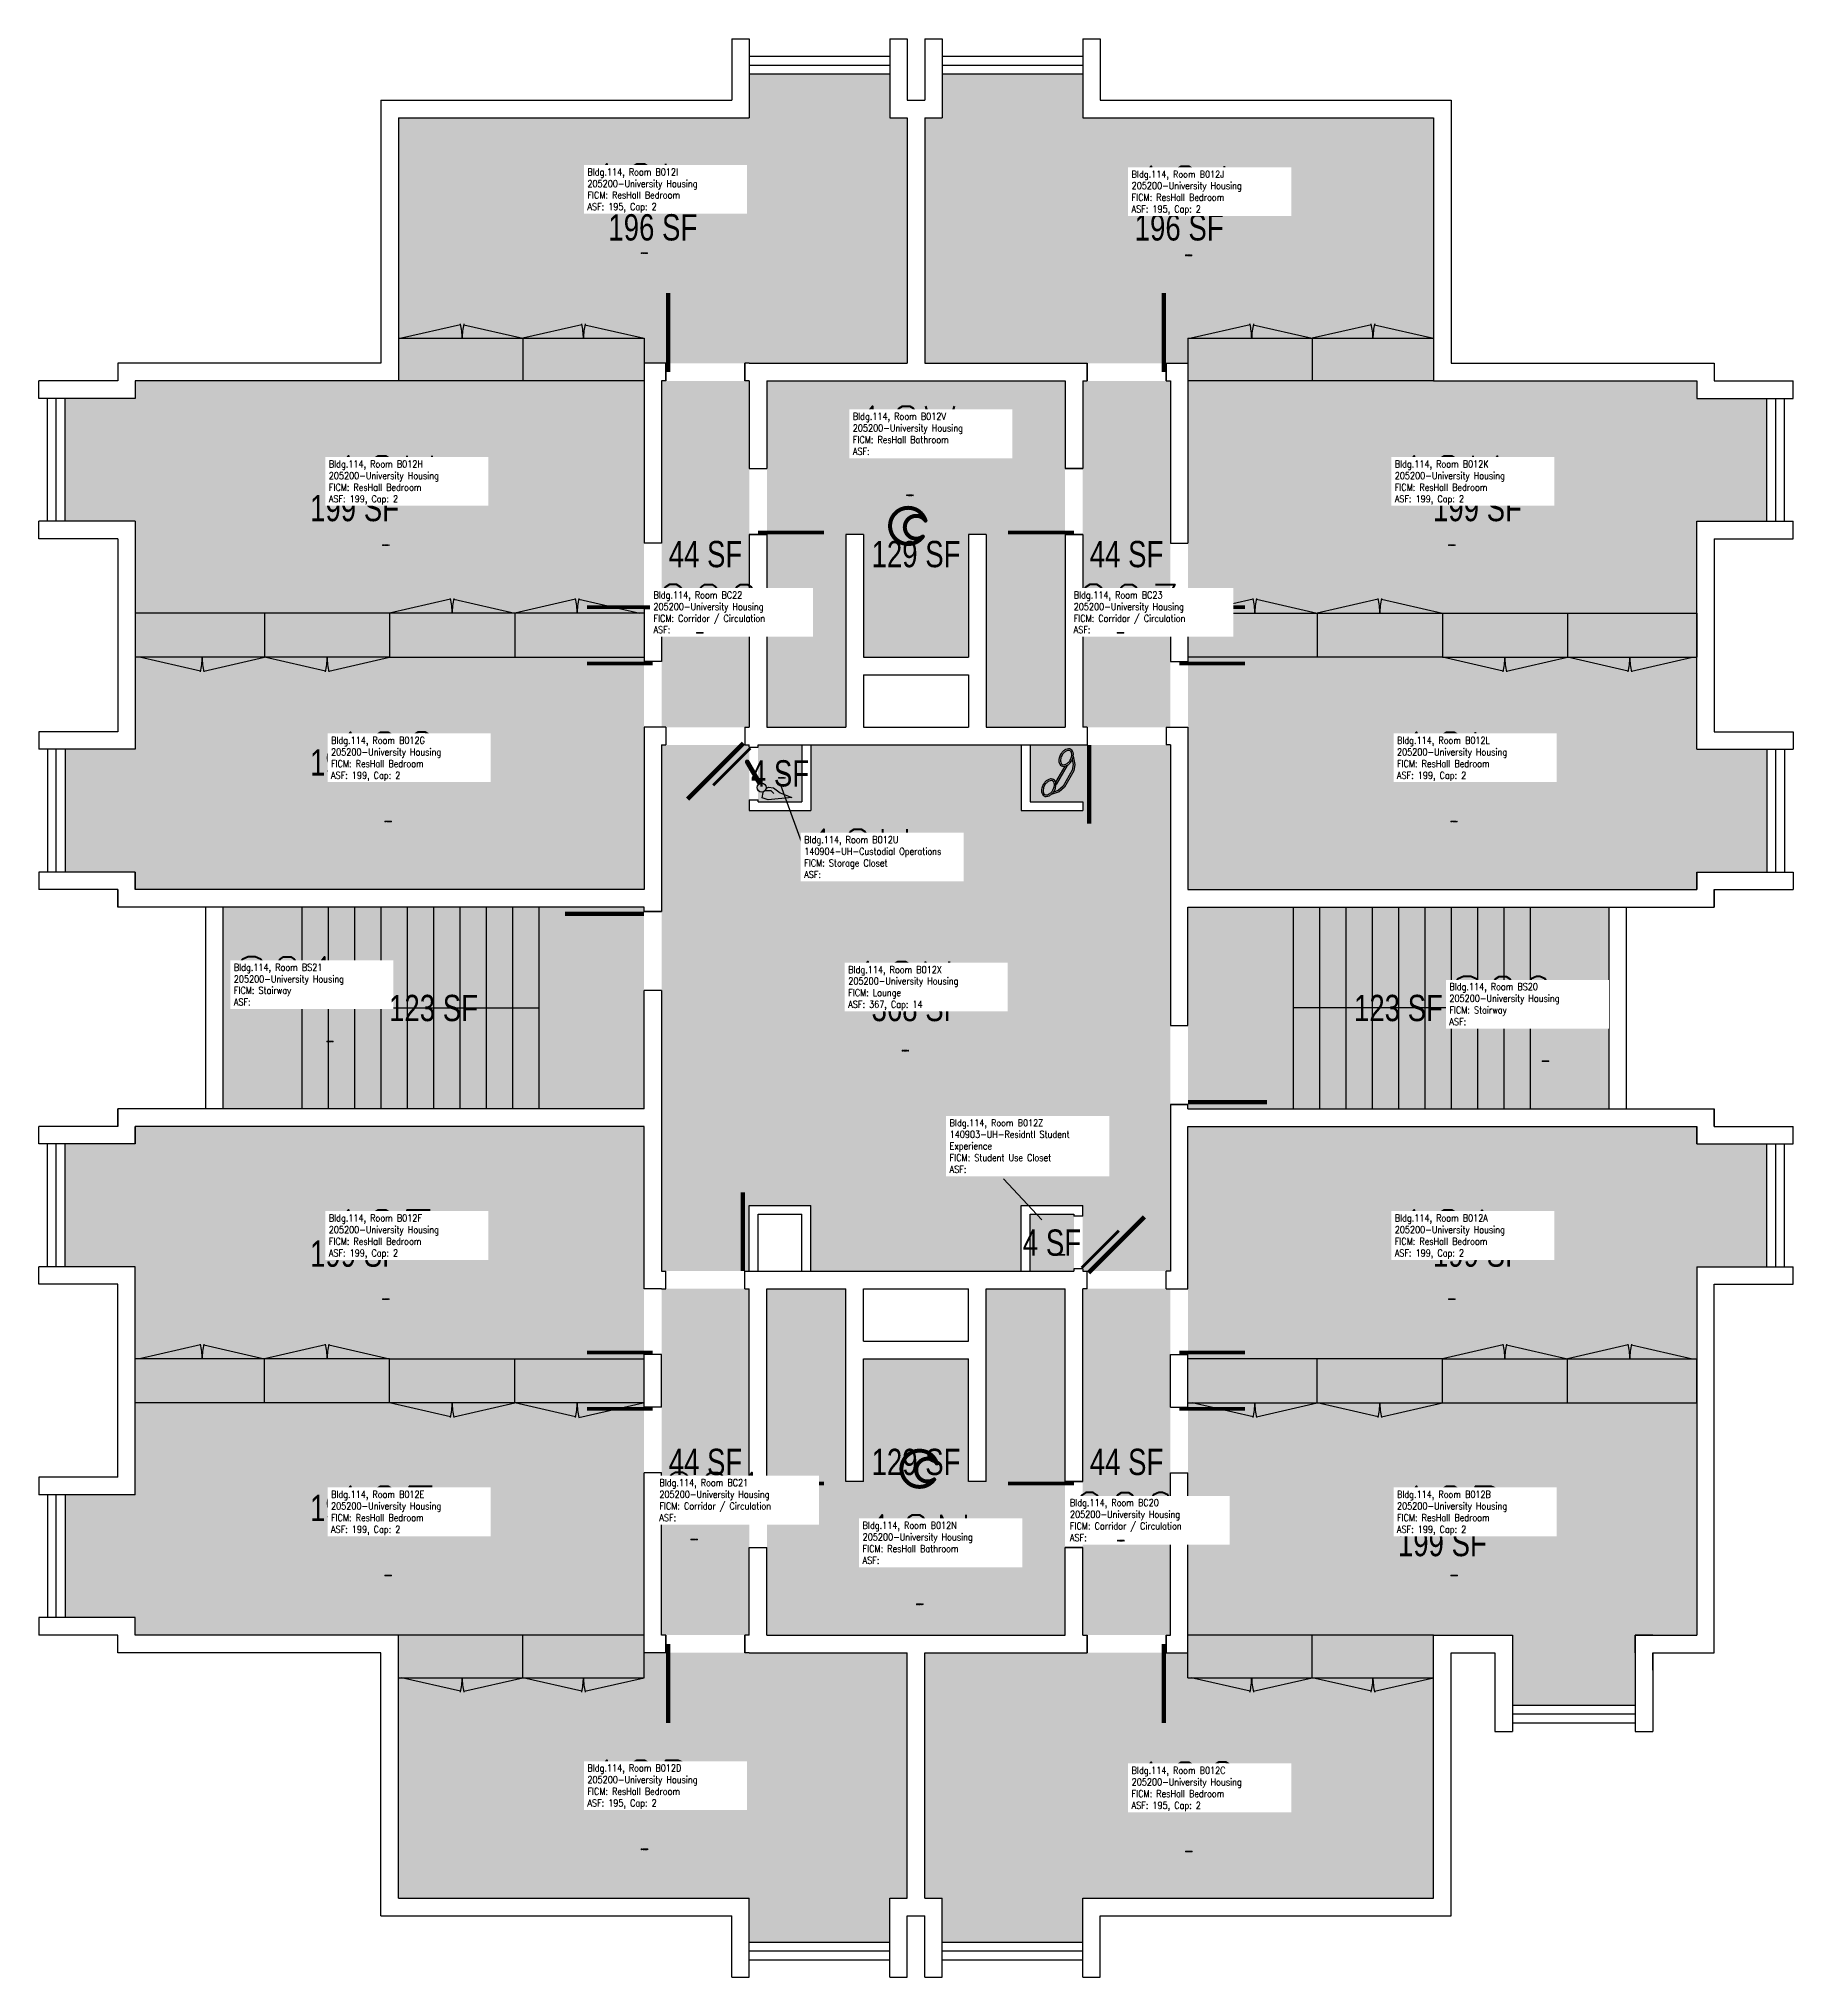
# Model space of a CAD drawing. Header units: inches. Extents: x 0 to 1220, y 0 to 1332.
# Drawn here: x 420 to 1220, y 448 to 1332 of the extents above; entities that cross this region are included whole.
import ezdxf
from ezdxf.enums import TextEntityAlignment as Align

# ---------------------------------------------------------------- set-up
doc = ezdxf.new("R2010")
doc.units = ezdxf.units.IN
doc.header["$LTSCALE"] = 10
doc.header["$MEASUREMENT"] = 0
doc.layers.get('0').update_dxf_attribs({"linetype": 'CONTINUOUS'})
for name, color, linetype in [('A-DOOR', 2, 'CONTINUOUS'), ('A-FLOR', 3, 'CONTINUOUS'), ('A-GLAZ', 1, 'CONTINUOUS'), ('A-GLAZ-SILL', 2, 'CONTINUOUS'), ('A-IDEN-ICON', 4, 'CONTINUOUS'), ('A-IDEN-RNUM', 7, 'CONTINUOUS'), ('A-IDEN-SNUM', 4, 'CONTINUOUS'), ('A-IDEN-VNUM', 4, 'CONTINUOUS'), ('A-WALL', 5, 'CONTINUOUS'), ('AREA-TEXT', 3, 'CONTINUOUS'), ('Rooms-Category-Color', 7, 'CONTINUOUS'), ('Rooms-College-Color', 7, 'CONTINUOUS'), ('Rooms-Department-Color', 7, 'CONTINUOUS'), ('Rooms-Division-Color', 7, 'CONTINUOUS'), ('Rooms-Information', 7, 'CONTINUOUS')]:
    doc.layers.add(name, color=color, linetype=linetype)
doc.styles.add('AREA', font='arial.ttf', dxfattribs={"width": 0.75, "height": 12})
doc.styles.add('ROOMSNUMBER', font='txt.shx', dxfattribs={"height": 0.03})
doc.styles.add('ROOMVNUMBER', font='simplex.shx', dxfattribs={"width": 0.85})

msp = doc.modelspace()

# ---------------------------------------------------------------- texts
at = {"layer": 'A-IDEN-RNUM', "style": 'ROOMSNUMBER'}
for s, p in [('0012-I0', (694.64, 1234.09, -0.04)), ('0012-J0', (942.8, 1233.06, -0.04)), ('0012-V0', (815.66, 1123.63, -0.04)), ('0012-H0', (576.72, 1100.89, -0.04)), ('0012-K0', (1062.77, 1100.89, -0.04)), ('0C22-00', (719.86, 1060.93, -0.04)), ('0C23-00', (911.64, 1060.93, -0.04)), ('0012-U0', (757.28, 994.75, -0.04)), ('0012-G0', (577.74, 974.87, -0.04)), ('0012-L0', (1063.8, 974.87, -0.04)), ('0S21-00', (551.24, 874.51, -0.04)), ('0012-X0', (813.59, 870.36, -0.04)), ('0S20-00', (1105.5, 865.59, -0.04)), ('0012-Z0', (884.83, 777.23, -0.04)), ('0012-F0', (576.72, 757.01, -0.04)), ('0012-A0', (1062.77, 757.01, -0.04)), ('0C21-00', (717.26, 647.46)), ('0C20-00', (911.86, 646.93, -0.04)), ('0012-E0', (577.74, 630.99, -0.04)), ('0012-B0', (1063.8, 630.99, -0.04)), ('0012-N0', (820.14, 617.9, -0.04)), ('0012-D0', (694.64, 506.16, -0.04)), ('0012-C0', (942.8, 505.13, -0.04))]:
    msp.add_text(s, height=0.36, rotation=360, dxfattribs=at).set_placement(p)
at = {"layer": 'A-IDEN-SNUM', "style": 'ROOMSNUMBER'}
for s, p in [('1140B012I0', (694.64, 1234.09, -0.04)), ('1140B012J0', (942.8, 1233.06, -0.04)), ('1140B012V0', (815.66, 1123.63, -0.04)), ('1140B012H0', (576.72, 1100.89, -0.04)), ('1140B012K0', (1062.77, 1100.89, -0.04)), ('1140BC2200', (719.86, 1060.93, -0.04)), ('1140BC2300', (911.64, 1060.93, -0.04)), ('1140B012U0', (757.28, 994.75, -0.04)), ('1140B012G0', (577.74, 974.87, -0.04)), ('1140B012L0', (1063.8, 974.87, -0.04)), ('1140BS2100', (551.24, 874.51, -0.04)), ('1140B012X0', (813.59, 870.36, -0.04)), ('1140BS2000', (1105.5, 865.59, -0.04)), ('1140B012Z0', (884.83, 777.23, -0.04)), ('1140B012F0', (576.72, 757.01, -0.04)), ('1140B012A0', (1062.77, 757.01, -0.04)), ('1140BC2100', (717.26, 647.46)), ('1140BC2000', (911.86, 646.93, -0.04)), ('1140B012E0', (577.74, 630.99, -0.04)), ('1140B012B0', (1063.8, 630.99, -0.04)), ('1140B012N0', (820.14, 617.9, -0.04)), ('1140B012D0', (694.64, 506.16, -0.04)), ('1140B012C0', (942.8, 505.13, -0.04))]:
    msp.add_text(s, height=0.36, rotation=360, dxfattribs=at).set_placement(p)
at = {"layer": 'A-IDEN-VNUM', "style": 'ROOMVNUMBER', "width": 0.85}
for s, p in [('12I', (670.17, 1252.74, -0.04)), ('12J', (918.33, 1251.72, -0.04)), ('12V', (791.19, 1142.29, -0.04)), ('12H', (552.25, 1119.55, -0.04)), ('12K', (1038.3, 1119.55, -0.04)), ('C22', (700.28, 1060.88, -0.04)), ('C23', (891.91, 1060.88, -0.04)), ('12G', (553.27, 993.52, -0.04)), ('12L', (1039.33, 993.52, -0.04)), ('12U', (769.05, 949.29, -0.04)), ('S21', (508.95, 891.11, -0.04)), ('12X', (789.12, 889.01, -0.04)), ('S20', (1063.21, 882.19, -0.04)), ('12Z', (835.34, 814.86, -0.04)), ('12F', (552.25, 775.67, -0.04)), ('12A', (1038.3, 775.67, -0.04)), ('12E', (553.27, 649.64, -0.04)), ('C21', (702.98, 656.01)), ('12B', (1039.33, 649.64, -0.04)), ('C20', (890.21, 646.88, -0.04)), ('12N', (795.67, 636.56, -0.04)), ('12D', (670.17, 524.82, -0.04)), ('12C', (918.33, 523.79, -0.04))]:
    msp.add_text(s, height=22.238, rotation=360, dxfattribs=at).set_placement(p)
at = {"layer": 'AREA-TEXT', "style": 'AREA', "width": 0.75}
for s, p in [('196 SF', (700, 1246)), ('196 SF', (940, 1246)), ('199 SF', (564, 1118)), ('199 SF', (1076, 1118)), ('44 SF', (724, 1097)), ('129 SF', (820, 1097)), ('44 SF', (916, 1097)), ('199 SF', (564, 1002)), ('199 SF', (1076, 1002)), ('4 SF', (758, 997)), ('123 SF', (600, 890)), ('368 SF', (820, 890)), ('123 SF', (1040, 890)), ('4 SF', (882, 783)), ('199 SF', (564, 778)), ('199 SF', (1076, 778)), ('44 SF', (724, 683)), ('129 SF', (820, 683)), ('44 SF', (916, 683)), ('199 SF', (564, 662)), ('199 SF', (1060, 646)), ('196 SF', (700, 534)), ('196 SF', (940, 534))]:
    msp.add_text(s, height=12, dxfattribs=at).set_placement(p, align=Align.MIDDLE_CENTER)

# ---------------------------------------------------------------- blocks, each defined once
blk = doc.blocks.new('CPBATH')
at = {"color": 0, "linetype": 'ByBlock', "const_width": 0.0127}
for points in [[(0.0571, 0.0168, 0.861492), (-0.0551, 0, 1)], [(-0.0551, 0, 0.726902), (0.0487, -0.0337, 1)], [(0.0571, 0.0168, 0.729002), (-0.0084, -0.0042, 1)], [(-0.0084, -0.0042, 0.609468), (0.0487, -0.0337, 1)]]:
    blk.add_lwpolyline(points, format="xyb", dxfattribs=at)
at = {"color": 0, "linetype": 'ByBlock', "const_width": 0.00637}
for points in [[(0.0544, 0.0152, 1), (0.0599, 0.0184, 1)], [(0.0459, -0.0353, 1), (0.0515, -0.0321, 1)]]:
    blk.add_lwpolyline(points, format="xyb", close=True, dxfattribs=at)
blk = doc.blocks.new('CPPHONE')
at = {"color": 0, "linetype": 'ByBlock'}
for p, q in [((0.0096, 0.0252), (-0.0196, -0.0252)), ((0.0169, 0.0279), (-0.0182, -0.0329))]:
    blk.add_line(p, q, dxfattribs=at)
for points in [[(0.0288, 0.0786, 0.139889), (0.0216, 0.0804, 0.107118), (0.0122, 0.0781, 0.079812), (0.0039, 0.0722, 0.067459), (-0.0035, 0.0626, 0.067459), (-0.008, 0.0515, 0.079812), (-0.009, 0.0413, 0.107118), (-0.0064, 0.032, 0.139889), (-0.0012, 0.0267, 0.139889), (0.0061, 0.0248, 0.107118), (0.0155, 0.0272, 0.079812), (0.0238, 0.0331, 0.067459), (0.0312, 0.0426, 0.067459), (0.0357, 0.0538, 0.079812), (0.0367, 0.0639, 0.107118), (0.034, 0.0732, 0.139889)], [(0.0263, 0.0743, 0.139889), (0.0218, 0.0754, 0.107118), (0.0144, 0.0736, 0.079812), (0.0074, 0.0686, 0.067459), (0.0008, 0.0601, 0.067459), (-0.0032, 0.0502, 0.079812), (-0.004, 0.0417, 0.107118), (-0.0019, 0.0344, 0.139889), (0.0013, 0.031, 0.139889), (0.0059, 0.0298, 0.107118), (0.0133, 0.0317, 0.079812), (0.0203, 0.0367, 0.067459), (0.0268, 0.0451, 0.067459), (0.0309, 0.055, 0.079812), (0.0317, 0.0636, 0.107118), (0.0296, 0.0709, 0.139889)], [(-0.0262, -0.0167, 0.139889), (-0.0334, -0.0148, 0.107118), (-0.0428, -0.0172, 0.079812), (-0.0511, -0.0231, 0.067459), (-0.0585, -0.0326, 0.067459), (-0.063, -0.0438, 0.079812), (-0.064, -0.0539, 0.107118), (-0.0614, -0.0632, 0.139889), (-0.0562, -0.0686, 0.139889), (-0.0489, -0.0704, 0.107118), (-0.0395, -0.0681, 0.079812), (-0.0312, -0.0622, 0.067459), (-0.0238, -0.0526, 0.067459), (-0.0193, -0.0415, 0.079812), (-0.0183, -0.0313, 0.107118), (-0.021, -0.022, 0.139889)], [(-0.0287, -0.021, 0.139889), (-0.0332, -0.0198, 0.107118), (-0.0406, -0.0217, 0.079812), (-0.0476, -0.0267, 0.067459), (-0.0542, -0.0351, 0.067459), (-0.0582, -0.045, 0.079812), (-0.059, -0.0536, 0.107118), (-0.0569, -0.0609, 0.139889), (-0.0537, -0.0643, 0.139889), (-0.0491, -0.0654, 0.107118), (-0.0417, -0.0636, 0.079812), (-0.0347, -0.0586, 0.067459), (-0.0282, -0.0501, 0.067459), (-0.0241, -0.0402, 0.079812), (-0.0233, -0.0317, 0.107118), (-0.0254, -0.0244, 0.139889)]]:
    blk.add_lwpolyline(points, format="xyb", close=True, dxfattribs=at)
for points in [[(0.0364, 0.0572), (0.0417, 0.0308), (0.0382, 0.0108), (0.0082, -0.0411), (-0.0083, -0.0558), (-0.0338, -0.0645)], [(0.0334, 0.047), (0.0366, 0.0307), (0.0334, 0.0126), (0.0043, -0.0379), (-0.0109, -0.0514), (-0.0265, -0.0567)]]:
    blk.add_lwpolyline(points, dxfattribs=at)
blk = doc.blocks.new('CPCUST')
at = {"color": 0, "linetype": 'ByBlock'}
for p, q in [((0.0171, -0.0639), (0.02, -0.0466)), ((0.0262, -0.0408), (0.0446, -0.0406)), ((0.0297, -0.0341), (0.0376, -0.0302)), ((0.0376, -0.0302), (0.0533, -0.0324)), ((0.0446, -0.0406), (0.0543, -0.0505)), ((0.0533, -0.0324), (0.0745, -0.0479)), ((0.0745, -0.0479), (0.1117, -0.0625)), ((0.0358, -0.0705), (0.0171, -0.0639)), ((0.1117, -0.0625), (0.0358, -0.0705))]:
    blk.add_line(p, q, dxfattribs=at)
at = {"color": 0, "linetype": 'ByBlock', "const_width": 0.0075}
blk.add_lwpolyline([(-0.0332, 0.0481, 1), (-0.0268, 0.0519, 1)], format="xyb", close=True, dxfattribs=at)
at = {"color": 0, "linetype": 'ByBlock', "const_width": 0.015}
blk.add_lwpolyline([(-0.03, 0.05), (0.01, -0.0193)], dxfattribs=at)
at = {"color": 0, "linetype": 'ByBlock'}
blk.add_circle((0.0158, -0.0313), 0.0141, dxfattribs=at)

# ---------------------------------------------------------------- hatches: boundary and pattern name
at = {"layer": 'Rooms-Category-Color', "true_color": 0x728ef3}
for points in [[(816, 1184), (696, 1184), (696, 1176), (584, 1176), (584, 1296), (744, 1296), (744, 1316), (808, 1316), (808, 1296), (816, 1296)], [(824, 1184), (944, 1184), (944, 1176), (1056, 1176), (1056, 1296), (896, 1296), (896, 1316), (832, 1316), (832, 1296), (824, 1296)], [(696, 1176), (464, 1176), (464, 1168), (432, 1168), (432, 1112), (464, 1112), (464, 1060), (696, 1060)], [(752, 1176), (888, 1176), (888, 1018), (852, 1018), (852, 1106), (844, 1106), (844, 1050), (796, 1050), (796, 1106), (788, 1106), (788, 1018), (752, 1018)], [(944, 1176), (1176, 1176), (1176, 1168), (1208, 1168), (1208, 1112), (1176, 1112), (1176, 1060), (944, 1060)], [(696, 944), (464, 944), (464, 952), (432, 952), (432, 1008), (464, 1008), (464, 1060), (696, 1060)], [(944, 944), (1176, 944), (1176, 952), (1208, 952), (1208, 1008), (1176, 1008), (1176, 1060), (944, 1060)], [(868, 1010), (772, 1010), (772, 980.01), (744, 980), (744, 1010), (704, 1010), (704, 770), (744, 770), (744, 800), (772, 800), (772, 770), (868, 770), (868, 800), (896, 800), (896, 770), (936, 770), (936, 1010), (898, 1010), (872, 1010), (872, 984), (896, 984), (896, 980), (868, 980)], [(768, 984), (748, 984), (748, 1010), (768, 1010)], [(696, 836), (464, 836), (464, 828), (432, 828), (432, 772), (464, 772), (464, 720), (696, 720)], [(944, 836), (1176, 836), (1176, 828), (1208, 828), (1208, 772), (1176, 772), (1176, 720), (944, 720)], [(872, 770), (892, 770), (892, 796), (872, 796)], [(752, 604), (888, 604), (888, 762), (852, 762), (852, 674), (844, 674), (844, 730), (796, 730), (796, 674), (788, 674), (788, 762), (752, 762)], [(696, 604), (464, 604), (464, 612), (432, 612), (432, 668), (464, 668), (464, 720), (696, 720)], [(944, 604), (1092, 604), (1092, 572), (1148, 572), (1148, 604), (1176, 604), (1176, 720), (944, 720)], [(816, 596), (696, 596), (696, 604), (584, 604), (584, 484), (744, 484), (744, 464), (808, 464), (808, 484), (816, 484)], [(824, 596), (944, 596), (944, 604), (1056, 604), (1056, 484), (896, 484), (896, 464), (832, 464), (832, 484), (824, 484)]]:
    msp.add_hatch(color=171, dxfattribs=at).paths.add_polyline_path(points)
at = {"layer": 'Rooms-Category-Color', "true_color": 0xadadad}
for points in [[(744, 1176), (704, 1176), (704, 1018), (744, 1018)], [(896, 1018), (936, 1018), (936, 1176), (896, 1176)], [(504, 844), (696, 844), (696, 936), (504, 936)], [(944, 844), (1136, 844), (1136, 936), (944, 936)], [(744, 604), (704, 604), (704, 762), (744, 762)], [(936, 604), (896, 604), (896, 762), (936, 762)]]:
    msp.add_hatch(color=253, dxfattribs=at).paths.add_polyline_path(points)
at = {"layer": 'Rooms-College-Color', "true_color": 0xadadad}
for points in [[(816, 1184), (696, 1184), (696, 1176), (584, 1176), (584, 1296), (744, 1296), (744, 1316), (808, 1316), (808, 1296), (816, 1296)], [(824, 1184), (944, 1184), (944, 1176), (1056, 1176), (1056, 1296), (896, 1296), (896, 1316), (832, 1316), (832, 1296), (824, 1296)], [(696, 1176), (464, 1176), (464, 1168), (432, 1168), (432, 1112), (464, 1112), (464, 1060), (696, 1060)], [(744, 1176), (704, 1176), (704, 1018), (744, 1018)], [(752, 1176), (888, 1176), (888, 1018), (852, 1018), (852, 1106), (844, 1106), (844, 1050), (796, 1050), (796, 1106), (788, 1106), (788, 1018), (752, 1018)], [(896, 1018), (936, 1018), (936, 1176), (896, 1176)], [(944, 1176), (1176, 1176), (1176, 1168), (1208, 1168), (1208, 1112), (1176, 1112), (1176, 1060), (944, 1060)], [(696, 944), (464, 944), (464, 952), (432, 952), (432, 1008), (464, 1008), (464, 1060), (696, 1060)], [(944, 944), (1176, 944), (1176, 952), (1208, 952), (1208, 1008), (1176, 1008), (1176, 1060), (944, 1060)], [(868, 1010), (772, 1010), (772, 980.01), (744, 980), (744, 1010), (704, 1010), (704, 770), (744, 770), (744, 800), (772, 800), (772, 770), (868, 770), (868, 800), (896, 800), (896, 770), (936, 770), (936, 1010), (898, 1010), (872, 1010), (872, 984), (896, 984), (896, 980), (868, 980)], [(768, 984), (748, 984), (748, 1010), (768, 1010)], [(504, 844), (696, 844), (696, 936), (504, 936)], [(944, 844), (1136, 844), (1136, 936), (944, 936)], [(696, 836), (464, 836), (464, 828), (432, 828), (432, 772), (464, 772), (464, 720), (696, 720)], [(944, 836), (1176, 836), (1176, 828), (1208, 828), (1208, 772), (1176, 772), (1176, 720), (944, 720)], [(872, 770), (892, 770), (892, 796), (872, 796)], [(744, 604), (704, 604), (704, 762), (744, 762)], [(752, 604), (888, 604), (888, 762), (852, 762), (852, 674), (844, 674), (844, 730), (796, 730), (796, 674), (788, 674), (788, 762), (752, 762)], [(936, 604), (896, 604), (896, 762), (936, 762)], [(696, 604), (464, 604), (464, 612), (432, 612), (432, 668), (464, 668), (464, 720), (696, 720)], [(944, 604), (1092, 604), (1092, 572), (1148, 572), (1148, 604), (1176, 604), (1176, 720), (944, 720)], [(816, 596), (696, 596), (696, 604), (584, 604), (584, 484), (744, 484), (744, 464), (808, 464), (808, 484), (816, 484)], [(824, 596), (944, 596), (944, 604), (1056, 604), (1056, 484), (896, 484), (896, 464), (832, 464), (832, 484), (824, 484)]]:
    msp.add_hatch(color=253, dxfattribs=at).paths.add_polyline_path(points)
at = {"layer": 'Rooms-Department-Color', "true_color": 0x604aed}
for points in [[(816, 1184), (696, 1184), (696, 1176), (584, 1176), (584, 1296), (744, 1296), (744, 1316), (808, 1316), (808, 1296), (816, 1296)], [(824, 1184), (944, 1184), (944, 1176), (1056, 1176), (1056, 1296), (896, 1296), (896, 1316), (832, 1316), (832, 1296), (824, 1296)], [(696, 1176), (464, 1176), (464, 1168), (432, 1168), (432, 1112), (464, 1112), (464, 1060), (696, 1060)], [(752, 1176), (888, 1176), (888, 1018), (852, 1018), (852, 1106), (844, 1106), (844, 1050), (796, 1050), (796, 1106), (788, 1106), (788, 1018), (752, 1018)], [(944, 1176), (1176, 1176), (1176, 1168), (1208, 1168), (1208, 1112), (1176, 1112), (1176, 1060), (944, 1060)], [(696, 944), (464, 944), (464, 952), (432, 952), (432, 1008), (464, 1008), (464, 1060), (696, 1060)], [(944, 944), (1176, 944), (1176, 952), (1208, 952), (1208, 1008), (1176, 1008), (1176, 1060), (944, 1060)], [(868, 1010), (772, 1010), (772, 980.01), (744, 980), (744, 1010), (704, 1010), (704, 770), (744, 770), (744, 800), (772, 800), (772, 770), (868, 770), (868, 800), (896, 800), (896, 770), (936, 770), (936, 1010), (898, 1010), (872, 1010), (872, 984), (896, 984), (896, 980), (868, 980)], [(768, 984), (748, 984), (748, 1010), (768, 1010)], [(696, 836), (464, 836), (464, 828), (432, 828), (432, 772), (464, 772), (464, 720), (696, 720)], [(944, 836), (1176, 836), (1176, 828), (1208, 828), (1208, 772), (1176, 772), (1176, 720), (944, 720)], [(872, 770), (892, 770), (892, 796), (872, 796)], [(752, 604), (888, 604), (888, 762), (852, 762), (852, 674), (844, 674), (844, 730), (796, 730), (796, 674), (788, 674), (788, 762), (752, 762)], [(696, 604), (464, 604), (464, 612), (432, 612), (432, 668), (464, 668), (464, 720), (696, 720)], [(944, 604), (1092, 604), (1092, 572), (1148, 572), (1148, 604), (1176, 604), (1176, 720), (944, 720)], [(816, 596), (696, 596), (696, 604), (584, 604), (584, 484), (744, 484), (744, 464), (808, 464), (808, 484), (816, 484)], [(824, 596), (944, 596), (944, 604), (1056, 604), (1056, 484), (896, 484), (896, 464), (832, 464), (832, 484), (824, 484)]]:
    msp.add_hatch(color=173, dxfattribs=at).paths.add_polyline_path(points)
at = {"layer": 'Rooms-Department-Color', "true_color": 0xacacac}
for points in [[(744, 1176), (704, 1176), (704, 1018), (744, 1018)], [(896, 1018), (936, 1018), (936, 1176), (896, 1176)], [(504, 844), (696, 844), (696, 936), (504, 936)], [(944, 844), (1136, 844), (1136, 936), (944, 936)], [(744, 604), (704, 604), (704, 762), (744, 762)], [(936, 604), (896, 604), (896, 762), (936, 762)]]:
    msp.add_hatch(color=253, dxfattribs=at).paths.add_polyline_path(points)
at = {"layer": 'Rooms-Division-Color', "true_color": 0x604aed}
for points in [[(816, 1184), (696, 1184), (696, 1176), (584, 1176), (584, 1296), (744, 1296), (744, 1316), (808, 1316), (808, 1296), (816, 1296)], [(824, 1184), (944, 1184), (944, 1176), (1056, 1176), (1056, 1296), (896, 1296), (896, 1316), (832, 1316), (832, 1296), (824, 1296)], [(696, 1176), (464, 1176), (464, 1168), (432, 1168), (432, 1112), (464, 1112), (464, 1060), (696, 1060)], [(752, 1176), (888, 1176), (888, 1018), (852, 1018), (852, 1106), (844, 1106), (844, 1050), (796, 1050), (796, 1106), (788, 1106), (788, 1018), (752, 1018)], [(944, 1176), (1176, 1176), (1176, 1168), (1208, 1168), (1208, 1112), (1176, 1112), (1176, 1060), (944, 1060)], [(696, 944), (464, 944), (464, 952), (432, 952), (432, 1008), (464, 1008), (464, 1060), (696, 1060)], [(944, 944), (1176, 944), (1176, 952), (1208, 952), (1208, 1008), (1176, 1008), (1176, 1060), (944, 1060)], [(868, 1010), (772, 1010), (772, 980.01), (744, 980), (744, 1010), (704, 1010), (704, 770), (744, 770), (744, 800), (772, 800), (772, 770), (868, 770), (868, 800), (896, 800), (896, 770), (936, 770), (936, 1010), (898, 1010), (872, 1010), (872, 984), (896, 984), (896, 980), (868, 980)], [(768, 984), (748, 984), (748, 1010), (768, 1010)], [(696, 836), (464, 836), (464, 828), (432, 828), (432, 772), (464, 772), (464, 720), (696, 720)], [(944, 836), (1176, 836), (1176, 828), (1208, 828), (1208, 772), (1176, 772), (1176, 720), (944, 720)], [(872, 770), (892, 770), (892, 796), (872, 796)], [(752, 604), (888, 604), (888, 762), (852, 762), (852, 674), (844, 674), (844, 730), (796, 730), (796, 674), (788, 674), (788, 762), (752, 762)], [(696, 604), (464, 604), (464, 612), (432, 612), (432, 668), (464, 668), (464, 720), (696, 720)], [(944, 604), (1092, 604), (1092, 572), (1148, 572), (1148, 604), (1176, 604), (1176, 720), (944, 720)], [(816, 596), (696, 596), (696, 604), (584, 604), (584, 484), (744, 484), (744, 464), (808, 464), (808, 484), (816, 484)], [(824, 596), (944, 596), (944, 604), (1056, 604), (1056, 484), (896, 484), (896, 464), (832, 464), (832, 484), (824, 484)]]:
    msp.add_hatch(color=173, dxfattribs=at).paths.add_polyline_path(points)
at = {"layer": 'Rooms-Division-Color', "true_color": 0xadadad}
for points in [[(744, 1176), (704, 1176), (704, 1018), (744, 1018)], [(896, 1018), (936, 1018), (936, 1176), (896, 1176)], [(504, 844), (696, 844), (696, 936), (504, 936)], [(944, 844), (1136, 844), (1136, 936), (944, 936)], [(744, 604), (704, 604), (704, 762), (744, 762)], [(936, 604), (896, 604), (896, 762), (936, 762)]]:
    msp.add_hatch(color=253, dxfattribs=at).paths.add_polyline_path(points)

# ---------------------------------------------------------------- linework, layer by layer
at = {"layer": 'A-DOOR', "elevation": -0.04}
for points in [[(707, 1180, 2, 2, 0), (707, 1216, 0, 0, -0.414214), (742, 1180, 0, 0, -0.814237)], [(933, 1180, 2, 2, 0), (933, 1216, 0, 0, 0.414214), (898, 1180, 0, 0, 0.814237)], [(748, 1106.83, 1.67, 1.67, 0), (778, 1106.83, 0, 0, 0.414214), (748, 1136, 0, 0, 0.814237)], [(892, 1106.83, 1.67, 1.67, 0), (862, 1106.83, 0, 0, -0.414214), (892, 1136, 0, 0, -0.814237)], [(700, 1072.83, 1.67, 1.67, 0), (670, 1072.83, 0, 0, -0.414214), (700, 1102, 0, 0, -0.814237)], [(940, 1072.83, 1.67, 1.67, 0), (970, 1072.83, 0, 0, 0.414214), (940, 1102, 0, 0, 0.814237)], [(700, 1047.17, 1.67, 1.67, 0), (670, 1047.17, 0, 0, 0.414214), (700, 1018, 0, 0, 0.814237)], [(940, 1047.17, 1.67, 1.67, 0), (970, 1047.17, 0, 0, -0.414214), (940, 1018, 0, 0, -0.814237)], [(741.29, 1010.71, 2, 2, 0), (715.84, 985.25, 0, 0, -0.195255), (705.79, 1010, 0, 0, -0.195255)], [(744.47, 1008.53, 1.33, 1.33, 0), (727.5, 991.56, 0, 0, 0.195255), (744, 984.86, 0, 0, 0.195255)], [(899, 1010, 2, 2, 0), (899, 974, 0, 0, 0.414214), (934, 1010, 0, 0, 0.814237)], [(696, 933, 2, 2, 0), (660, 933, 0, 0, 0.414214), (696, 898, 0, 0, 0.814237)], [(944, 847, 2, 2, 0), (980, 847, 0, 0, 0.414214), (944, 882, 0, 0, 0.814237)], [(741, 770, 2, 2, 0), (741, 806, 0, 0, 0.414214), (706, 770, 0, 0, 0.814237)], [(895.53, 771.47, 1.33, 1.33, 0), (912.5, 788.44, 0, 0, 0.195255), (896, 795.14, 0, 0, 0.195255)], [(898.71, 769.29, 2, 2, 0), (924.16, 794.75, 0, 0, -0.195255), (934.21, 770, 0, 0, -0.195255)], [(700, 732.83, 1.67, 1.67, 0), (670, 732.83, 0, 0, -0.414214), (700, 762, 0, 0, -0.814237)], [(940, 732.83, 1.67, 1.67, 0), (970, 732.83, 0, 0, 0.414214), (940, 762, 0, 0, 0.814237)], [(700, 707.17, 1.67, 1.67, 0), (670, 707.17, 0, 0, 0.414214), (700, 678, 0, 0, 0.814237)], [(940, 707.17, 1.67, 1.67, 0), (970, 707.17, 0, 0, -0.414214), (940, 678, 0, 0, -0.814237)], [(748, 673.17, 1.67, 1.67, 0), (778, 673.17, 0, 0, -0.414214), (748, 644, 0, 0, -0.814237)], [(892, 673.17, 1.67, 1.67, 0), (862, 673.17, 0, 0, 0.414214), (892, 644, 0, 0, 0.814237)], [(707, 600, 2, 2, 0), (707, 564, 0, 0, 0.414214), (742, 600, 0, 0, 0.814237)], [(933, 600, 2, 2, 0), (933, 564, 0, 0, -0.414214), (898, 600, 0, 0, -0.814237)]]:
    msp.add_lwpolyline(points, format="xyseb", dxfattribs=at)
at = {"layer": 'A-FLOR'}
for p, q in [((584, 1195.4, -0.04), (584, 1176, -0.04)), ((584, 1195.4, -0.04), (640.71, 1195.4, -0.04)), ((612.36, 1201.62, -0.04), (585.42, 1195.4, -0.04)), ((585.42, 1195.4, -0.04), (640.71, 1195.4, -0.04)), ((613.77, 1201.62, -0.04), (640.71, 1195.4, -0.04)), ((667.65, 1201.62, -0.04), (640.71, 1195.4, -0.04)), ((640.71, 1195.4, -0.04), (640.71, 1176, -0.04)), ((640.71, 1195.4, -0.04), (696, 1195.4, -0.04)), ((669.06, 1201.62, -0.04), (696, 1195.4, -0.04)), ((696, 1195.4, -0.04), (696, 1176, -0.04)), ((944, 1195.4, -0.04), (944, 1176, -0.04)), ((944, 1195.4, -0.04), (1000.71, 1195.4, -0.04)), ((972.36, 1201.62, -0.04), (945.42, 1195.4, -0.04)), ((945.42, 1195.4, -0.04), (1000.71, 1195.4, -0.04)), ((973.77, 1201.62, -0.04), (1000.71, 1195.4, -0.04)), ((1027.65, 1201.62, -0.04), (1000.71, 1195.4, -0.04)), ((1000.71, 1195.4, -0.04), (1000.71, 1176, -0.04)), ((1000.71, 1195.4, -0.04), (1056, 1195.4, -0.04)), ((1029.06, 1201.62, -0.04), (1056, 1195.4, -0.04)), ((1056, 1195.4, -0.04), (1056, 1176, -0.04)), ((696, 1176, -0.04), (584, 1176, -0.04)), ((1056, 1176, -0.04), (944, 1176, -0.04)), ((464, 1070, -0.04), (464, 1050, -0.04)), ((580, 1070, -0.04), (464, 1070, -0.04)), ((523, 1070, -0.04), (523, 1050, -0.04)), ((607.77, 1076.41, -0.04), (580, 1070, -0.04)), ((580, 1070, -0.04), (580, 1050, -0.04)), ((637, 1070, -0.04), (580, 1070, -0.04)), ((609.23, 1076.41, -0.04), (637, 1070, -0.04)), ((664.77, 1076.41, -0.04), (637, 1070, -0.04)), ((637, 1070, -0.04), (637, 1050, -0.04)), ((696, 1070, -0.04), (637, 1070, -0.04)), ((694, 1070, -0.04), (637, 1070, -0.04)), ((666.23, 1076.41, -0.04), (694, 1070, -0.04)), ((944, 1070, -0.04), (1003, 1070, -0.04)), ((973.77, 1076.41, -0.04), (946, 1070, -0.04)), ((946, 1070, -0.04), (1003, 1070, -0.04)), ((975.23, 1076.41, -0.04), (1003, 1070, -0.04)), ((1030.77, 1076.41, -0.04), (1003, 1070, -0.04)), ((1003, 1070, -0.04), (1003, 1050, -0.04)), ((1003, 1070, -0.04), (1060, 1070, -0.04)), ((1032.23, 1076.41, -0.04), (1060, 1070, -0.04)), ((1060, 1070, -0.04), (1060, 1050, -0.04)), ((1060, 1070, -0.04), (1176, 1070, -0.04)), ((1117, 1070, -0.04), (1117, 1050, -0.04)), ((1176, 1070, -0.04), (1176, 1050, -0.04)), ((580, 1050, -0.04), (464, 1050, -0.04)), ((493.77, 1043.59, -0.04), (466, 1050, -0.04)), ((495.23, 1043.59, -0.04), (523, 1050, -0.04)), ((550.77, 1043.59, -0.04), (523, 1050, -0.04)), ((552.23, 1043.59, -0.04), (580, 1050, -0.04)), ((580, 1050, -0.04), (696, 1050, -0.04)), ((1060, 1050, -0.04), (944, 1050, -0.04)), ((1087.77, 1043.59, -0.04), (1060, 1050, -0.04)), ((1060, 1050, -0.04), (1176, 1050, -0.04)), ((1089.23, 1043.59, -0.04), (1117, 1050, -0.04)), ((1144.77, 1043.59, -0.04), (1117, 1050, -0.04)), ((1146.23, 1043.59, -0.04), (1174, 1050, -0.04)), ((540, 936, -0.04), (540, 844, -0.04)), ((552, 936, -0.04), (552, 844, -0.04)), ((564, 936, -0.04), (564, 844, -0.04)), ((576, 936, -0.04), (576, 844, -0.04)), ((588, 936, -0.04), (588, 844, -0.04)), ((600, 936, -0.04), (600, 844, -0.04)), ((612, 936, -0.04), (612, 844, -0.04)), ((624, 936, -0.04), (624, 844, -0.04)), ((636, 936, -0.04), (636, 844, -0.04)), ((648, 936, -0.04), (648, 844, -0.04)), ((992, 936, -0.04), (992, 844, -0.04)), ((1004, 936, -0.04), (1004, 844, -0.04)), ((1016, 936, -0.04), (1016, 844, -0.04)), ((1028, 936, -0.04), (1028, 844, -0.04)), ((1040, 936, -0.04), (1040, 844, -0.04)), ((1052, 936, -0.04), (1052, 844, -0.04)), ((1064, 936, -0.04), (1064, 844, -0.04)), ((1076, 936, -0.04), (1076, 844, -0.04)), ((1088, 936, -0.04), (1088, 844, -0.04)), ((1100, 936, -0.04), (1100, 844, -0.04)), ((540, 890, -0.04), (648, 890, -0.04)), ((1100, 890, -0.04), (992, 890, -0.04)), ((493.77, 736.41, -0.04), (466, 730, -0.04)), ((495.23, 736.41, -0.04), (523, 730, -0.04)), ((550.77, 736.41, -0.04), (523, 730, -0.04)), ((552.23, 736.41, -0.04), (580, 730, -0.04)), ((1087.77, 736.41, -0.04), (1060, 730, -0.04)), ((1089.23, 736.41, -0.04), (1117, 730, -0.04)), ((1144.77, 736.41, -0.04), (1117, 730, -0.04)), ((1146.23, 736.41, -0.04), (1174, 730, -0.04)), ((464, 710, -0.04), (464, 730, -0.04)), ((580, 730, -0.04), (464, 730, -0.04)), ((523, 710, -0.04), (523, 730, -0.04)), ((580, 710, -0.04), (580, 730, -0.04)), ((580, 730, -0.04), (696, 730, -0.04)), ((637, 710, -0.04), (637, 730, -0.04)), ((1060, 730, -0.04), (944, 730, -0.04)), ((1003, 710, -0.04), (1003, 730, -0.04)), ((1060, 710, -0.04), (1060, 730, -0.04)), ((1060, 730, -0.04), (1176, 730, -0.04)), ((1117, 710, -0.04), (1117, 730, -0.04)), ((1176, 710, -0.04), (1176, 730, -0.04)), ((580, 710, -0.04), (464, 710, -0.04)), ((607.77, 703.59, -0.04), (580, 710, -0.04)), ((637, 710, -0.04), (580, 710, -0.04)), ((609.23, 703.59, -0.04), (637, 710, -0.04)), ((696, 710, -0.04), (637, 710, -0.04)), ((664.77, 703.59, -0.04), (637, 710, -0.04)), ((694, 710, -0.04), (637, 710, -0.04)), ((666.32, 703.23, -0.04), (695.63, 710, -0.04)), ((944, 710, -0.04), (1003, 710, -0.04)), ((973.77, 703.59, -0.04), (946, 710, -0.04)), ((946, 710, -0.04), (1003, 710, -0.04)), ((975.23, 703.59, -0.04), (1003, 710, -0.04)), ((1030.77, 703.59, -0.04), (1003, 710, -0.04)), ((1003, 710, -0.04), (1060, 710, -0.04)), ((1032.23, 703.59, -0.04), (1060, 710, -0.04)), ((1060, 710, -0.04), (1176, 710, -0.04)), ((584, 584.6, -0.04), (584, 604, -0.04)), ((696, 604, -0.04), (584, 604, -0.04)), ((640.71, 584.6, -0.04), (640.71, 604, -0.04)), ((696, 584.6, -0.04), (696, 604, -0.04)), ((944, 584.6, -0.04), (944, 604, -0.04)), ((1056, 604, -0.04), (944, 604, -0.04)), ((1000.71, 584.6, -0.04), (1000.71, 604, -0.04)), ((1056, 584.6, -0.04), (1056, 604, -0.04)), ((584, 584.6, -0.04), (640.71, 584.6, -0.04)), ((612.36, 578.38, -0.04), (585.42, 584.6, -0.04)), ((585.42, 584.6, -0.04), (640.71, 584.6, -0.04)), ((613.77, 578.38, -0.04), (640.71, 584.6, -0.04)), ((667.65, 578.38, -0.04), (640.71, 584.6, -0.04)), ((640.71, 584.6, -0.04), (696, 584.6, -0.04)), ((669.06, 578.38, -0.04), (696, 584.6, -0.04)), ((944, 584.6, -0.04), (1000.71, 584.6, -0.04)), ((972.36, 578.38, -0.04), (945.42, 584.6, -0.04)), ((945.42, 584.6, -0.04), (1000.71, 584.6, -0.04)), ((973.77, 578.38, -0.04), (1000.71, 584.6, -0.04)), ((1027.65, 578.38, -0.04), (1000.71, 584.6, -0.04)), ((1000.71, 584.6, -0.04), (1056, 584.6, -0.04)), ((1029.06, 578.38, -0.04), (1056, 584.6, -0.04))]:
    msp.add_line(p, q, dxfattribs=at)
for centre, radius, start, end in [((585.42, 1195.4, -0.04), 27.64, 0, 13.7374), ((640.71, 1195.4, -0.04), 27.64, 166.2626, 180), ((640.71, 1195.4, -0.04), 27.64, 0, 13.7374), ((696, 1195.4, -0.04), 27.64, 166.2626, 180), ((945.42, 1195.4, -0.04), 27.64, 0, 13.7374), ((1000.71, 1195.4, -0.04), 27.64, 166.2626, 180), ((1000.71, 1195.4, -0.04), 27.64, 0, 13.7374), ((1056, 1195.4, -0.04), 27.64, 166.2626, 180), ((580, 1070, -0.04), 28.5, 0, 13.7374), ((637, 1070, -0.04), 28.5, 166.2626, 180), ((637, 1070, -0.04), 28.5, 0, 13.7374), ((694, 1070, -0.04), 28.5, 166.2626, 180), ((946, 1070, -0.04), 28.5, 0, 13.7374), ((1003, 1070, -0.04), 28.5, 166.2626, 180), ((1003, 1070, -0.04), 28.5, 0, 13.7374), ((1060, 1070, -0.04), 28.5, 166.2626, 180), ((466, 1050, -0.04), 28.5, 346.2626, 0), ((523, 1050, -0.04), 28.5, 180, 193.7374), ((523, 1050, -0.04), 28.5, 346.2626, 0), ((580, 1050, -0.04), 28.5, 180, 193.7374), ((1060, 1050, -0.04), 28.5, 346.2626, 0), ((1117, 1050, -0.04), 28.5, 180, 193.7374), ((1117, 1050, -0.04), 28.5, 346.2626, 0), ((1174, 1050, -0.04), 28.5, 180, 193.7374), ((466, 730, -0.04), 28.5, 0, 13.7374), ((523, 730, -0.04), 28.5, 166.2626, 180), ((523, 730, -0.04), 28.5, 0, 13.7374), ((580, 730, -0.04), 28.5, 166.2626, 180), ((1060, 730, -0.04), 28.5, 0, 13.7374), ((1117, 730, -0.04), 28.5, 166.2626, 180), ((1117, 730, -0.04), 28.5, 0, 13.7374), ((1174, 730, -0.04), 28.5, 166.2626, 180), ((580, 710, -0.04), 28.5, 346.2626, 0), ((637, 710, -0.04), 28.5, 180, 193.7374), ((637, 710, -0.04), 28.5, 346.2626, 0), ((694, 710, -0.04), 28.5, 180, 193.7374), ((946, 710, -0.04), 28.5, 346.2626, 0), ((1003, 710, -0.04), 28.5, 180, 193.7374), ((1003, 710, -0.04), 28.5, 346.2626, 0), ((1060, 710, -0.04), 28.5, 180, 193.7374), ((585.42, 584.6, -0.04), 27.64, 346.2626, 0), ((640.71, 584.6, -0.04), 27.64, 180, 193.7374), ((640.71, 584.6, -0.04), 27.64, 346.2626, 0), ((696, 584.6, -0.04), 27.64, 180, 193.7374), ((945.42, 584.6, -0.04), 27.64, 346.2626, 0), ((1000.71, 584.6, -0.04), 27.64, 180, 193.7374), ((1000.71, 584.6, -0.04), 27.64, 346.2626, 0), ((1056, 584.6, -0.04), 27.64, 180, 193.7374)]:
    msp.add_arc(centre, radius, start, end, dxfattribs=at)
at = {"layer": 'A-GLAZ'}
for p, q in [((744, 1320, -0.04), (808, 1320, -0.04)), ((832, 1320, -0.04), (896, 1320, -0.04)), ((428, 1112, -0.04), (428, 1168, -0.04)), ((1212, 1112, -0.04), (1212, 1168, -0.04)), ((428, 952, -0.04), (428, 1008, -0.04)), ((1212, 952, -0.04), (1212, 1008, -0.04)), ((428, 772, -0.04), (428, 828, -0.04)), ((1212, 772, -0.04), (1212, 828, -0.04)), ((428, 612, -0.04), (428, 668, -0.04)), ((1148, 568, -0.04), (1092, 568, -0.04)), ((744, 460, -0.04), (808, 460, -0.04)), ((832, 460, -0.04), (896, 460, -0.04))]:
    msp.add_line(p, q, dxfattribs=at)
at = {"layer": 'A-GLAZ-SILL'}
for p, q in [((744, 1324, -0.04), (808, 1324, -0.04)), ((832, 1324, -0.04), (896, 1324, -0.04)), ((744, 1316, -0.04), (808, 1316, -0.04)), ((832, 1316, -0.04), (896, 1316, -0.04)), ((424, 1112, -0.04), (424, 1168, -0.04)), ((432, 1112, -0.04), (432, 1168, -0.04)), ((1208, 1112, -0.04), (1208, 1168, -0.04)), ((1216, 1112, -0.04), (1216, 1168, -0.04)), ((424, 1008, -0.04), (424, 952, -0.04)), ((432, 1008, -0.04), (432, 952, -0.04)), ((1208, 1008, -0.04), (1208, 952, -0.04)), ((1216, 1008, -0.04), (1216, 952, -0.04)), ((424, 772, -0.04), (424, 828, -0.04)), ((432, 772, -0.04), (432, 828, -0.04)), ((1208, 772, -0.04), (1208, 828, -0.04)), ((1216, 772, -0.04), (1216, 828, -0.04)), ((424, 668, -0.04), (424, 612, -0.04)), ((432, 668, -0.04), (432, 612, -0.04)), ((1092, 572, -0.04), (1148, 572, -0.04)), ((1092, 564, -0.04), (1148, 564, -0.04)), ((744, 464, -0.04), (808, 464, -0.04)), ((832, 464, -0.04), (896, 464, -0.04)), ((744, 456, -0.04), (808, 456, -0.04)), ((832, 456, -0.04), (896, 456, -0.04))]:
    msp.add_line(p, q, dxfattribs=at)
at = {"layer": 'A-IDEN-VNUM'}
for points in [[(770.08, 959.55), (758.44, 991.58)], [(859.84, 812.04), (877.35, 793.46)]]:
    msp.add_lwpolyline(points, dxfattribs=at)
at = {"layer": 'A-WALL'}
for p, q in [((736, 1332, -0.04), (736, 1304, -0.04)), ((736, 1332, -0.04), (744, 1332, -0.04)), ((744, 1332, -0.04), (744, 1296, -0.04)), ((808, 1332, -0.04), (816, 1332, -0.04)), ((808, 1332, -0.04), (808, 1296, -0.04)), ((816, 1332, -0.04), (816, 1304, -0.04)), ((824, 1332, -0.04), (824, 1304, -0.04)), ((824, 1332, -0.04), (832, 1332, -0.04)), ((832, 1332, -0.04), (832, 1296, -0.04)), ((896, 1332, -0.04), (896, 1296, -0.04)), ((896, 1332, -0.04), (904, 1332, -0.04)), ((904, 1332, -0.04), (904, 1304, -0.04)), ((576, 1304, -0.04), (736, 1304, -0.04)), ((576, 1304, -0.04), (576, 1184, -0.04)), ((816, 1304, -0.04), (824, 1304, -0.04)), ((904, 1304, -0.04), (1064, 1304, -0.04)), ((1064, 1304, -0.04), (1064, 1184, -0.04)), ((584, 1296, -0.04), (744, 1296, -0.04)), ((584, 1296, -0.04), (584, 1176, -0.04)), ((808, 1296, -0.04), (816, 1296, -0.04)), ((816, 1296, -0.04), (816, 1184, -0.04)), ((824, 1296, -0.04), (824, 1184, -0.04)), ((824, 1296, -0.04), (832, 1296, -0.04)), ((896, 1296, -0.04), (1056, 1296, -0.04)), ((1056, 1296, -0.04), (1056, 1176, -0.04)), ((456, 1176, -0.04), (420, 1176, -0.04)), ((420, 1168, -0.04), (420, 1176, -0.04)), ((576, 1184, -0.04), (456, 1184, -0.04)), ((456, 1184, -0.04), (456, 1176, -0.04)), ((584, 1176, -0.04), (464, 1176, -0.04)), ((464, 1176, -0.04), (464, 1168, -0.04)), ((704, 1184, -0.04), (696, 1184, -0.04)), ((696, 1184, -0.04), (696, 1102, -0.04)), ((706, 1184, -0.04), (704, 1184, -0.04)), ((704, 1176, -0.04), (704, 1102, -0.04)), ((706, 1176, -0.04), (704, 1176, -0.04)), ((706, 1184, -0.04), (706, 1176, -0.04)), ((706, 1176, -0.04), (706, 1184, -0.04)), ((742, 1184, -0.04), (742, 1176, -0.04)), ((744, 1184, -0.04), (742, 1184, -0.04)), ((742, 1176, -0.04), (742, 1184, -0.04)), ((744, 1176, -0.04), (742, 1176, -0.04)), ((744, 1184, -0.04), (816, 1184, -0.04)), ((744, 1176, -0.04), (744, 1136, -0.04)), ((752, 1176, -0.04), (888, 1176, -0.04)), ((752, 1176, -0.04), (752, 1136, -0.04)), ((824, 1184, -0.04), (896, 1184, -0.04)), ((888, 1176, -0.04), (888, 1136, -0.04)), ((896, 1184, -0.04), (898, 1184, -0.04)), ((896, 1176, -0.04), (896, 1136, -0.04)), ((896, 1176, -0.04), (898, 1176, -0.04)), ((898, 1184, -0.04), (898, 1176, -0.04)), ((898, 1176, -0.04), (898, 1184, -0.04)), ((934, 1184, -0.04), (934, 1176, -0.04)), ((934, 1184, -0.04), (936, 1184, -0.04)), ((934, 1176, -0.04), (934, 1184, -0.04)), ((934, 1176, -0.04), (936, 1176, -0.04)), ((936, 1184, -0.04), (944, 1184, -0.04)), ((936, 1176, -0.04), (936, 1102, -0.04)), ((944, 1184, -0.04), (944, 1102, -0.04)), ((1056, 1176, -0.04), (1176, 1176, -0.04)), ((1056, 1176, -0.04), (1176, 1176, -0.04)), ((1064, 1184, -0.04), (1184, 1184, -0.04)), ((1064, 1184, -0.04), (1184, 1184, -0.04)), ((1176, 1176, -0.04), (1176, 1168, -0.04)), ((1184, 1184, -0.04), (1184, 1176, -0.04)), ((1184, 1176, -0.04), (1220, 1176, -0.04)), ((1220, 1168, -0.04), (1220, 1176, -0.04)), ((464, 1168, -0.04), (420, 1168, -0.04)), ((1176, 1168, -0.04), (1220, 1168, -0.04)), ((744, 1136, -0.04), (752, 1136, -0.04)), ((744, 1136, -0.04), (752, 1136, -0.04)), ((888, 1136, -0.04), (896, 1136, -0.04)), ((896, 1136, -0.04), (888, 1136, -0.04)), ((464, 1112, -0.04), (420, 1112, -0.04)), ((420, 1104, -0.04), (420, 1112, -0.04)), ((464, 1112, -0.04), (464, 1008, -0.04)), ((744, 1106, -0.04), (744, 1018, -0.04)), ((752, 1106, -0.04), (744, 1106, -0.04)), ((744, 1106, -0.04), (752, 1106, -0.04)), ((752, 1106, -0.04), (752, 1018, -0.04)), ((788, 1106, -0.04), (788, 1018, -0.04)), ((796, 1106, -0.04), (788, 1106, -0.04)), ((796, 1106, -0.04), (796, 1050, -0.04)), ((844, 1106, -0.04), (844, 1050, -0.04)), ((852, 1106, -0.04), (844, 1106, -0.04)), ((852, 1106, -0.04), (852, 1018, -0.04)), ((888, 1106, -0.04), (888, 1018, -0.04)), ((888, 1106, -0.04), (896, 1106, -0.04)), ((896, 1106, -0.04), (888, 1106, -0.04)), ((896, 1106, -0.04), (896, 1018, -0.04)), ((1176, 1112, -0.04), (1220, 1112, -0.04)), ((1176, 1008, -0.04), (1176, 1112, -0.04)), ((1220, 1104, -0.04), (1220, 1112, -0.04)), ((456, 1104, -0.04), (420, 1104, -0.04)), ((456, 1104, -0.04), (456, 1016, -0.04)), ((704, 1102, -0.04), (696, 1102, -0.04)), ((704, 1102, -0.04), (696, 1102, -0.04)), ((936, 1102, -0.04), (944, 1102, -0.04)), ((936, 1102, -0.04), (944, 1102, -0.04)), ((1184, 1104, -0.04), (1220, 1104, -0.04)), ((1184, 1104, -0.04), (1184, 1016, -0.04)), ((696, 1072, -0.04), (696, 1048, -0.04)), ((704, 1072, -0.04), (696, 1072, -0.04)), ((704, 1072, -0.04), (696, 1072, -0.04)), ((704, 1072, -0.04), (704, 1048, -0.04)), ((936, 1072, -0.04), (944, 1072, -0.04)), ((936, 1072, -0.04), (936, 1048, -0.04)), ((936, 1072, -0.04), (944, 1072, -0.04)), ((944, 1072, -0.04), (944, 1048, -0.04)), ((704, 1048, -0.04), (696, 1048, -0.04)), ((704, 1048, -0.04), (696, 1048, -0.04)), ((796, 1050, -0.04), (844, 1050, -0.04)), ((936, 1048, -0.04), (944, 1048, -0.04)), ((936, 1048, -0.04), (944, 1048, -0.04)), ((796, 1042, -0.04), (844, 1042, -0.04)), ((796, 1042, -0.04), (796, 1018, -0.04)), ((844, 1042, -0.04), (844, 1018, -0.04)), ((696, 1018, -0.04), (696, 944, -0.04)), ((704, 1018, -0.04), (696, 1018, -0.04)), ((706, 1018, -0.04), (696, 1018, -0.04)), ((706, 1018, -0.04), (706, 1010, -0.04)), ((742, 1018, -0.04), (742, 1010, -0.04)), ((742, 1018, -0.04), (744, 1018, -0.04)), ((752, 1018, -0.04), (788, 1018, -0.04)), ((796, 1018, -0.04), (844, 1018, -0.04)), ((852, 1018, -0.04), (888, 1018, -0.04)), ((898, 1018, -0.04), (896, 1018, -0.04)), ((898, 1018, -0.04), (898, 1010, -0.04)), ((934, 1018, -0.04), (944, 1018, -0.04)), ((934, 1018, -0.04), (934, 1010, -0.04)), ((936, 1018, -0.04), (944, 1018, -0.04)), ((944, 1018, -0.04), (944, 944, -0.04)), ((456, 1016, -0.04), (420, 1016, -0.04)), ((420, 1016, -0.04), (420, 1008, -0.04)), ((464, 1008, -0.04), (420, 1008, -0.04)), ((704, 1010, -0.04), (704, 934, -0.04)), ((704, 1010, -0.04), (706, 1010, -0.04)), ((742, 1010, -0.04), (744, 1010, -0.04)), ((744, 1009, -0.04), (744, 1010, -0.04)), ((744, 1009, -0.04), (748, 1009, -0.04)), ((748, 1009, -0.04), (748, 1010, -0.04)), ((748, 1010, -0.04), (898, 1010, -0.04)), ((768, 1010, -0.04), (768, 984, -0.04)), ((772, 1010, -0.04), (772, 980, -0.04)), ((868, 1010, -0.04), (868, 980, -0.04)), ((872, 1010, -0.04), (872, 984, -0.04)), ((936, 1010, -0.04), (934, 1010, -0.04)), ((936, 1010, -0.04), (936, 882, -0.04)), ((1176, 1008, -0.04), (1220, 1008, -0.04)), ((1184, 1016, -0.04), (1220, 1016, -0.04)), ((1220, 1016, -0.04), (1220, 1008, -0.04)), ((744, 985, -0.04), (744, 980, -0.04)), ((744, 985, -0.04), (748, 985, -0.04)), ((748, 984, -0.04), (748, 985, -0.04)), ((748, 984, -0.04), (768, 984, -0.04)), ((872, 984, -0.04), (896, 984, -0.04)), ((896, 984, -0.04), (896, 980, -0.04)), ((744, 980, -0.04), (772, 980, -0.04)), ((868, 980, -0.04), (896, 980, -0.04)), ((464, 952, -0.04), (420, 952, -0.04)), ((420, 952, -0.04), (420, 944, -0.04)), ((464, 944, -0.04), (464, 952, -0.04)), ((464, 952, -0.04), (464, 944, -0.04)), ((464, 944, -0.04), (464, 952, -0.04)), ((464, 952, -0.04), (464, 944, -0.04)), ((1176, 944, -0.04), (1176, 952, -0.04)), ((1176, 952, -0.04), (1176, 944, -0.04)), ((1176, 944, -0.04), (1176, 952, -0.04)), ((1176, 952, -0.04), (1220, 952, -0.04)), ((1220, 952, -0.04), (1220, 944, -0.04)), ((456, 944, -0.04), (420, 944, -0.04)), ((456, 936, -0.04), (456, 944, -0.04)), ((456, 944, -0.04), (456, 936, -0.04)), ((456, 936, -0.04), (456, 944, -0.04)), ((456, 944, -0.04), (456, 936, -0.04)), ((696, 944, -0.04), (464, 944, -0.04)), ((944, 944, -0.04), (1176, 944, -0.04)), ((1184, 936, -0.04), (1184, 944, -0.04)), ((1184, 944, -0.04), (1184, 936, -0.04)), ((1184, 936, -0.04), (1184, 944, -0.04)), ((1184, 944, -0.04), (1220, 944, -0.04)), ((696, 936, -0.04), (456, 936, -0.04)), ((496, 936, -0.04), (496, 844, -0.04)), ((504, 936, -0.04), (504, 844, -0.04)), ((696, 934, -0.04), (696, 936, -0.04)), ((696, 934, -0.04), (704, 934, -0.04)), ((704, 934, -0.04), (696, 934, -0.04)), ((944, 936, -0.04), (1184, 936, -0.04)), ((944, 882, -0.04), (944, 936, -0.04)), ((1136, 844, -0.04), (1136, 936, -0.04)), ((1144, 844, -0.04), (1144, 936, -0.04)), ((696, 844, -0.04), (696, 898, -0.04)), ((704, 898, -0.04), (696, 898, -0.04)), ((704, 898, -0.04), (704, 770, -0.04)), ((936, 882, -0.04), (944, 882, -0.04)), ((696, 844, -0.04), (456, 844, -0.04)), ((456, 844, -0.04), (456, 836, -0.04)), ((456, 836, -0.04), (456, 844, -0.04)), ((456, 844, -0.04), (456, 836, -0.04)), ((456, 836, -0.04), (456, 844, -0.04)), ((944, 846, -0.04), (936, 846, -0.04)), ((936, 846, -0.04), (944, 846, -0.04)), ((936, 846, -0.04), (936, 770, -0.04)), ((944, 844, -0.04), (944, 846, -0.04)), ((944, 844, -0.04), (1184, 844, -0.04)), ((1184, 844, -0.04), (1184, 836, -0.04)), ((1184, 836, -0.04), (1184, 844, -0.04)), ((1184, 844, -0.04), (1184, 836, -0.04)), ((456, 836, -0.04), (420, 836, -0.04)), ((420, 828, -0.04), (420, 836, -0.04)), ((696, 836, -0.04), (464, 836, -0.04)), ((464, 836, -0.04), (464, 828, -0.04)), ((464, 828, -0.04), (464, 836, -0.04)), ((464, 836, -0.04), (464, 828, -0.04)), ((464, 828, -0.04), (464, 836, -0.04)), ((696, 762, -0.04), (696, 836, -0.04)), ((944, 762, -0.04), (944, 836, -0.04)), ((944, 836, -0.04), (1176, 836, -0.04)), ((1176, 836, -0.04), (1176, 828, -0.04)), ((1176, 828, -0.04), (1176, 836, -0.04)), ((1176, 836, -0.04), (1176, 828, -0.04)), ((1184, 836, -0.04), (1220, 836, -0.04)), ((1220, 828, -0.04), (1220, 836, -0.04)), ((464, 828, -0.04), (420, 828, -0.04)), ((1176, 828, -0.04), (1220, 828, -0.04)), ((744, 770, -0.04), (744, 800, -0.04)), ((744, 800, -0.04), (772, 800, -0.04)), ((748, 770, -0.04), (748, 796, -0.04)), ((748, 796, -0.04), (768, 796, -0.04)), ((768, 770, -0.04), (768, 796, -0.04)), ((772, 770, -0.04), (772, 800, -0.04)), ((868, 770, -0.04), (868, 800, -0.04)), ((868, 800, -0.04), (896, 800, -0.04)), ((872, 770, -0.04), (872, 796, -0.04)), ((872, 796, -0.04), (892, 796, -0.04)), ((892, 796, -0.04), (892, 795, -0.04)), ((896, 795, -0.04), (896, 800, -0.04)), ((896, 795, -0.04), (892, 795, -0.04)), ((464, 772, -0.04), (420, 772, -0.04)), ((420, 764, -0.04), (420, 772, -0.04)), ((464, 668, -0.04), (464, 772, -0.04)), ((704, 770, -0.04), (706, 770, -0.04)), ((706, 762, -0.04), (706, 770, -0.04)), ((742, 770, -0.04), (892, 770, -0.04)), ((742, 762, -0.04), (742, 770, -0.04)), ((896, 771, -0.04), (892, 771, -0.04)), ((892, 771, -0.04), (892, 770, -0.04)), ((896, 771, -0.04), (896, 770, -0.04)), ((896, 770, -0.04), (898, 770, -0.04)), ((898, 762, -0.04), (898, 770, -0.04)), ((936, 770, -0.04), (934, 770, -0.04)), ((934, 762, -0.04), (934, 770, -0.04)), ((1176, 772, -0.04), (1220, 772, -0.04)), ((1176, 772, -0.04), (1176, 604, -0.04)), ((1220, 764, -0.04), (1220, 772, -0.04)), ((456, 764, -0.04), (420, 764, -0.04)), ((456, 676, -0.04), (456, 764, -0.04)), ((704, 762, -0.04), (696, 762, -0.04)), ((704, 762, -0.04), (696, 762, -0.04)), ((704, 762, -0.04), (706, 762, -0.04)), ((742, 762, -0.04), (744, 762, -0.04)), ((744, 674, -0.04), (744, 762, -0.04)), ((752, 674, -0.04), (752, 762, -0.04)), ((752, 762, -0.04), (788, 762, -0.04)), ((788, 674, -0.04), (788, 762, -0.04)), ((796, 762, -0.04), (844, 762, -0.04)), ((796, 738, -0.04), (796, 762, -0.04)), ((844, 738, -0.04), (844, 762, -0.04)), ((852, 674, -0.04), (852, 762, -0.04)), ((852, 762, -0.04), (888, 762, -0.04)), ((888, 674, -0.04), (888, 762, -0.04)), ((896, 674, -0.04), (896, 762, -0.04)), ((898, 762, -0.04), (896, 762, -0.04)), ((934, 762, -0.04), (944, 762, -0.04)), ((936, 762, -0.04), (944, 762, -0.04)), ((1184, 764, -0.04), (1220, 764, -0.04)), ((1184, 596, -0.04), (1184, 764, -0.04)), ((796, 738, -0.04), (844, 738, -0.04)), ((696, 708, -0.04), (696, 732, -0.04)), ((704, 732, -0.04), (696, 732, -0.04)), ((704, 732, -0.04), (696, 732, -0.04)), ((704, 708, -0.04), (704, 732, -0.04)), ((796, 674, -0.04), (796, 730, -0.04)), ((796, 730, -0.04), (844, 730, -0.04)), ((844, 674, -0.04), (844, 730, -0.04)), ((936, 732, -0.04), (944, 732, -0.04)), ((936, 708, -0.04), (936, 732, -0.04)), ((936, 732, -0.04), (944, 732, -0.04)), ((944, 708, -0.04), (944, 732, -0.04)), ((704, 708, -0.04), (696, 708, -0.04)), ((704, 708, -0.04), (696, 708, -0.04)), ((936, 708, -0.04), (944, 708, -0.04)), ((936, 708, -0.04), (944, 708, -0.04)), ((456, 676, -0.04), (420, 676, -0.04)), ((420, 676, -0.04), (420, 668, -0.04)), ((696, 596, -0.04), (696, 678, -0.04)), ((704, 678, -0.04), (696, 678, -0.04)), ((704, 678, -0.04), (696, 678, -0.04)), ((704, 604, -0.04), (704, 678, -0.04)), ((752, 674, -0.04), (744, 674, -0.04)), ((744, 674, -0.04), (752, 674, -0.04)), ((796, 674, -0.04), (788, 674, -0.04)), ((852, 674, -0.04), (844, 674, -0.04)), ((888, 674, -0.04), (896, 674, -0.04)), ((896, 674, -0.04), (888, 674, -0.04)), ((936, 604, -0.04), (936, 678, -0.04)), ((936, 678, -0.04), (944, 678, -0.04)), ((936, 678, -0.04), (944, 678, -0.04)), ((944, 596, -0.04), (944, 678, -0.04)), ((464, 668, -0.04), (420, 668, -0.04)), ((744, 604, -0.04), (744, 644, -0.04)), ((744, 644, -0.04), (752, 644, -0.04)), ((744, 644, -0.04), (752, 644, -0.04)), ((752, 604, -0.04), (752, 644, -0.04)), ((888, 604, -0.04), (888, 644, -0.04)), ((888, 644, -0.04), (896, 644, -0.04)), ((896, 644, -0.04), (888, 644, -0.04)), ((896, 604, -0.04), (896, 644, -0.04)), ((464, 612, -0.04), (420, 612, -0.04)), ((420, 612, -0.04), (420, 604, -0.04)), ((464, 604, -0.04), (464, 612, -0.04)), ((456, 604, -0.04), (420, 604, -0.04)), ((456, 596, -0.04), (456, 604, -0.04)), ((584, 604, -0.04), (464, 604, -0.04)), ((584, 484, -0.04), (584, 604, -0.04)), ((706, 604, -0.04), (704, 604, -0.04)), ((706, 596, -0.04), (706, 604, -0.04)), ((706, 604, -0.04), (706, 596, -0.04)), ((742, 596, -0.04), (742, 604, -0.04)), ((744, 604, -0.04), (742, 604, -0.04)), ((742, 604, -0.04), (742, 596, -0.04)), ((752, 604, -0.04), (888, 604, -0.04)), ((896, 604, -0.04), (898, 604, -0.04)), ((898, 596, -0.04), (898, 604, -0.04)), ((898, 604, -0.04), (898, 596, -0.04)), ((934, 596, -0.04), (934, 604, -0.04)), ((934, 604, -0.04), (936, 604, -0.04)), ((934, 604, -0.04), (934, 596, -0.04)), ((1056, 604, -0.04), (1092, 604, -0.04)), ((1056, 484, -0.04), (1056, 604, -0.04)), ((1056, 604, -0.04), (1092, 604, -0.04)), ((1092, 604, -0.04), (1092, 560, -0.04)), ((1148, 596, -0.04), (1148, 604, -0.04)), ((1156, 604, -0.04), (1148, 604, -0.04)), ((1148, 604, -0.04), (1148, 560, -0.04)), ((1148, 604, -0.04), (1176, 604, -0.04)), ((1148, 604, -0.04), (1176, 604, -0.04)), ((576, 596, -0.04), (456, 596, -0.04)), ((576, 476, -0.04), (576, 596, -0.04)), ((704, 596, -0.04), (696, 596, -0.04)), ((706, 596, -0.04), (704, 596, -0.04)), ((744, 596, -0.04), (742, 596, -0.04)), ((744, 596, -0.04), (816, 596, -0.04)), ((816, 484, -0.04), (816, 596, -0.04)), ((824, 596, -0.04), (896, 596, -0.04)), ((824, 484, -0.04), (824, 596, -0.04)), ((896, 596, -0.04), (898, 596, -0.04)), ((934, 596, -0.04), (936, 596, -0.04)), ((936, 596, -0.04), (944, 596, -0.04)), ((1064, 596, -0.04), (1084, 596, -0.04)), ((1064, 476, -0.04), (1064, 596, -0.04)), ((1064, 596, -0.04), (1084, 596, -0.04)), ((1084, 596, -0.04), (1084, 560, -0.04)), ((1156, 588, -0.04), (1156, 596, -0.04)), ((1156, 596, -0.04), (1156, 560, -0.04)), ((1156, 596, -0.04), (1184, 596, -0.04)), ((1156, 596, -0.04), (1184, 596, -0.04)), ((1084, 560, -0.04), (1092, 560, -0.04)), ((1148, 560, -0.04), (1156, 560, -0.04)), ((584, 484, -0.04), (744, 484, -0.04)), ((744, 448, -0.04), (744, 484, -0.04)), ((808, 448, -0.04), (808, 484, -0.04)), ((808, 484, -0.04), (816, 484, -0.04)), ((824, 484, -0.04), (832, 484, -0.04)), ((832, 448, -0.04), (832, 484, -0.04)), ((896, 448, -0.04), (896, 484, -0.04)), ((896, 484, -0.04), (1056, 484, -0.04)), ((576, 476, -0.04), (736, 476, -0.04)), ((736, 448, -0.04), (736, 476, -0.04)), ((816, 448, -0.04), (816, 476, -0.04)), ((816, 476, -0.04), (824, 476, -0.04)), ((824, 448, -0.04), (824, 476, -0.04)), ((904, 476, -0.04), (1064, 476, -0.04)), ((904, 448, -0.04), (904, 476, -0.04)), ((736, 448, -0.04), (744, 448, -0.04)), ((808, 448, -0.04), (816, 448, -0.04)), ((824, 448, -0.04), (832, 448, -0.04)), ((896, 448, -0.04), (904, 448, -0.04))]:
    msp.add_line(p, q, dxfattribs=at)

# ---------------------------------------------------------------- block references
at = {"layer": 'A-IDEN-ICON', "xscale": 144, "yscale": 144, "zscale": 144}
for name, p in [('CPBATH', (816.11, 1109.84, -0.04)), ('CPPHONE', (886.46, 996.6)), ('CPCUST', (747.37, 995.03)), ('CPBATH', (821.29, 679.88, -0.04))]:
    msp.add_blockref(name, p, dxfattribs=at)

msp.set_redraw_order([(e.dxf.handle, doc.entitydb.next_handle()) for e in msp.query("TEXT MTEXT ATTDEF DIMENSION ARC_DIMENSION")])  # texts and dimensions are drawn at this point

# ---------------------------------------------------------------- next in the draw order: texts
at = {"layer": 'Rooms-Information', "char_height": 3.1768, "width": 71.1604, "attachment_point": 7, "rotation": 360, "style": 'ROOMVNUMBER', "bg_fill": 3, "box_fill_scale": 1.5, "bg_fill_color": 256, "bg_fill_true_color": 13158600, "bg_fill_transparency": 0}
for s, insert in [('Bldg.114, Room B012I^M^J205200-University Housing^M^JFICM: ResHall Bedroom^M^JASF: 195, Cap: 2', (670.17, 1252.74, -0.04)), ('Bldg.114, Room B012J^M^J205200-University Housing^M^JFICM: ResHall Bedroom^M^JASF: 195, Cap: 2', (918.33, 1251.72, -0.04)), ('Bldg.114, Room B012V^M^J205200-University Housing^M^JFICM: ResHall Bathroom^M^JASF: ', (791.19, 1142.29, -0.04)), ('Bldg.114, Room B012H^M^J205200-University Housing^M^JFICM: ResHall Bedroom^M^JASF: 199, Cap: 2', (552.25, 1119.55, -0.04)), ('Bldg.114, Room B012K^M^J205200-University Housing^M^JFICM: ResHall Bedroom^M^JASF: 199, Cap: 2', (1038.3, 1119.55, -0.04)), ('Bldg.114, Room BC22^M^J205200-University Housing^M^JFICM: Corridor / Circulation^M^JASF: ', (700.28, 1060.88, -0.04)), ('Bldg.114, Room BC23^M^J205200-University Housing^M^JFICM: Corridor / Circulation^M^JASF: ', (891.91, 1060.88, -0.04)), ('Bldg.114, Room B012G^M^J205200-University Housing^M^JFICM: ResHall Bedroom^M^JASF: 199, Cap: 2', (553.27, 993.52, -0.04)), ('Bldg.114, Room B012L^M^J205200-University Housing^M^JFICM: ResHall Bedroom^M^JASF: 199, Cap: 2', (1039.33, 993.52, -0.04)), ('Bldg.114, Room B012U^M^J140904-UH-Custodial Operations^M^JFICM: Storage Closet^M^JASF: ', (769.05, 949.29, -0.04)), ('Bldg.114, Room BS21^M^J205200-University Housing^M^JFICM: Stairway^M^JASF: ', (508.95, 891.11, -0.04)), ('Bldg.114, Room B012X^M^J205200-University Housing^M^JFICM: Lounge^M^JASF: 367, Cap: 14', (789.12, 889.01, -0.04)), ('Bldg.114, Room BS20^M^J205200-University Housing^M^JFICM: Stairway^M^JASF: ', (1063.21, 882.19, -0.04)), ('Bldg.114, Room B012Z^M^J140903-UH-Residntl Student Experience^M^JFICM: Student Use Closet^M^JASF: ', (835.34, 814.86, -0.04)), ('Bldg.114, Room B012F^M^J205200-University Housing^M^JFICM: ResHall Bedroom^M^JASF: 199, Cap: 2', (552.25, 775.67, -0.04)), ('Bldg.114, Room B012A^M^J205200-University Housing^M^JFICM: ResHall Bedroom^M^JASF: 199, Cap: 2', (1038.3, 775.67, -0.04)), ('Bldg.114, Room BC21^M^J205200-University Housing^M^JFICM: Corridor / Circulation^M^JASF: ', (702.98, 656.01)), ('Bldg.114, Room B012E^M^J205200-University Housing^M^JFICM: ResHall Bedroom^M^JASF: 199, Cap: 2', (553.27, 649.64, -0.04)), ('Bldg.114, Room BC20^M^J205200-University Housing^M^JFICM: Corridor / Circulation^M^JASF: ', (890.21, 646.88, -0.04)), ('Bldg.114, Room B012B^M^J205200-University Housing^M^JFICM: ResHall Bedroom^M^JASF: 199, Cap: 2', (1039.33, 649.64, -0.04)), ('Bldg.114, Room B012N^M^J205200-University Housing^M^JFICM: ResHall Bathroom^M^JASF: ', (795.67, 636.56, -0.04)), ('Bldg.114, Room B012D^M^J205200-University Housing^M^JFICM: ResHall Bedroom^M^JASF: 195, Cap: 2', (670.17, 524.82, -0.04)), ('Bldg.114, Room B012C^M^J205200-University Housing^M^JFICM: ResHall Bedroom^M^JASF: 195, Cap: 2', (918.33, 523.79, -0.04))]:
    msp.add_mtext(s, dxfattribs=dict(at, insert=insert))

doc.saveas('drawing.dxf')
